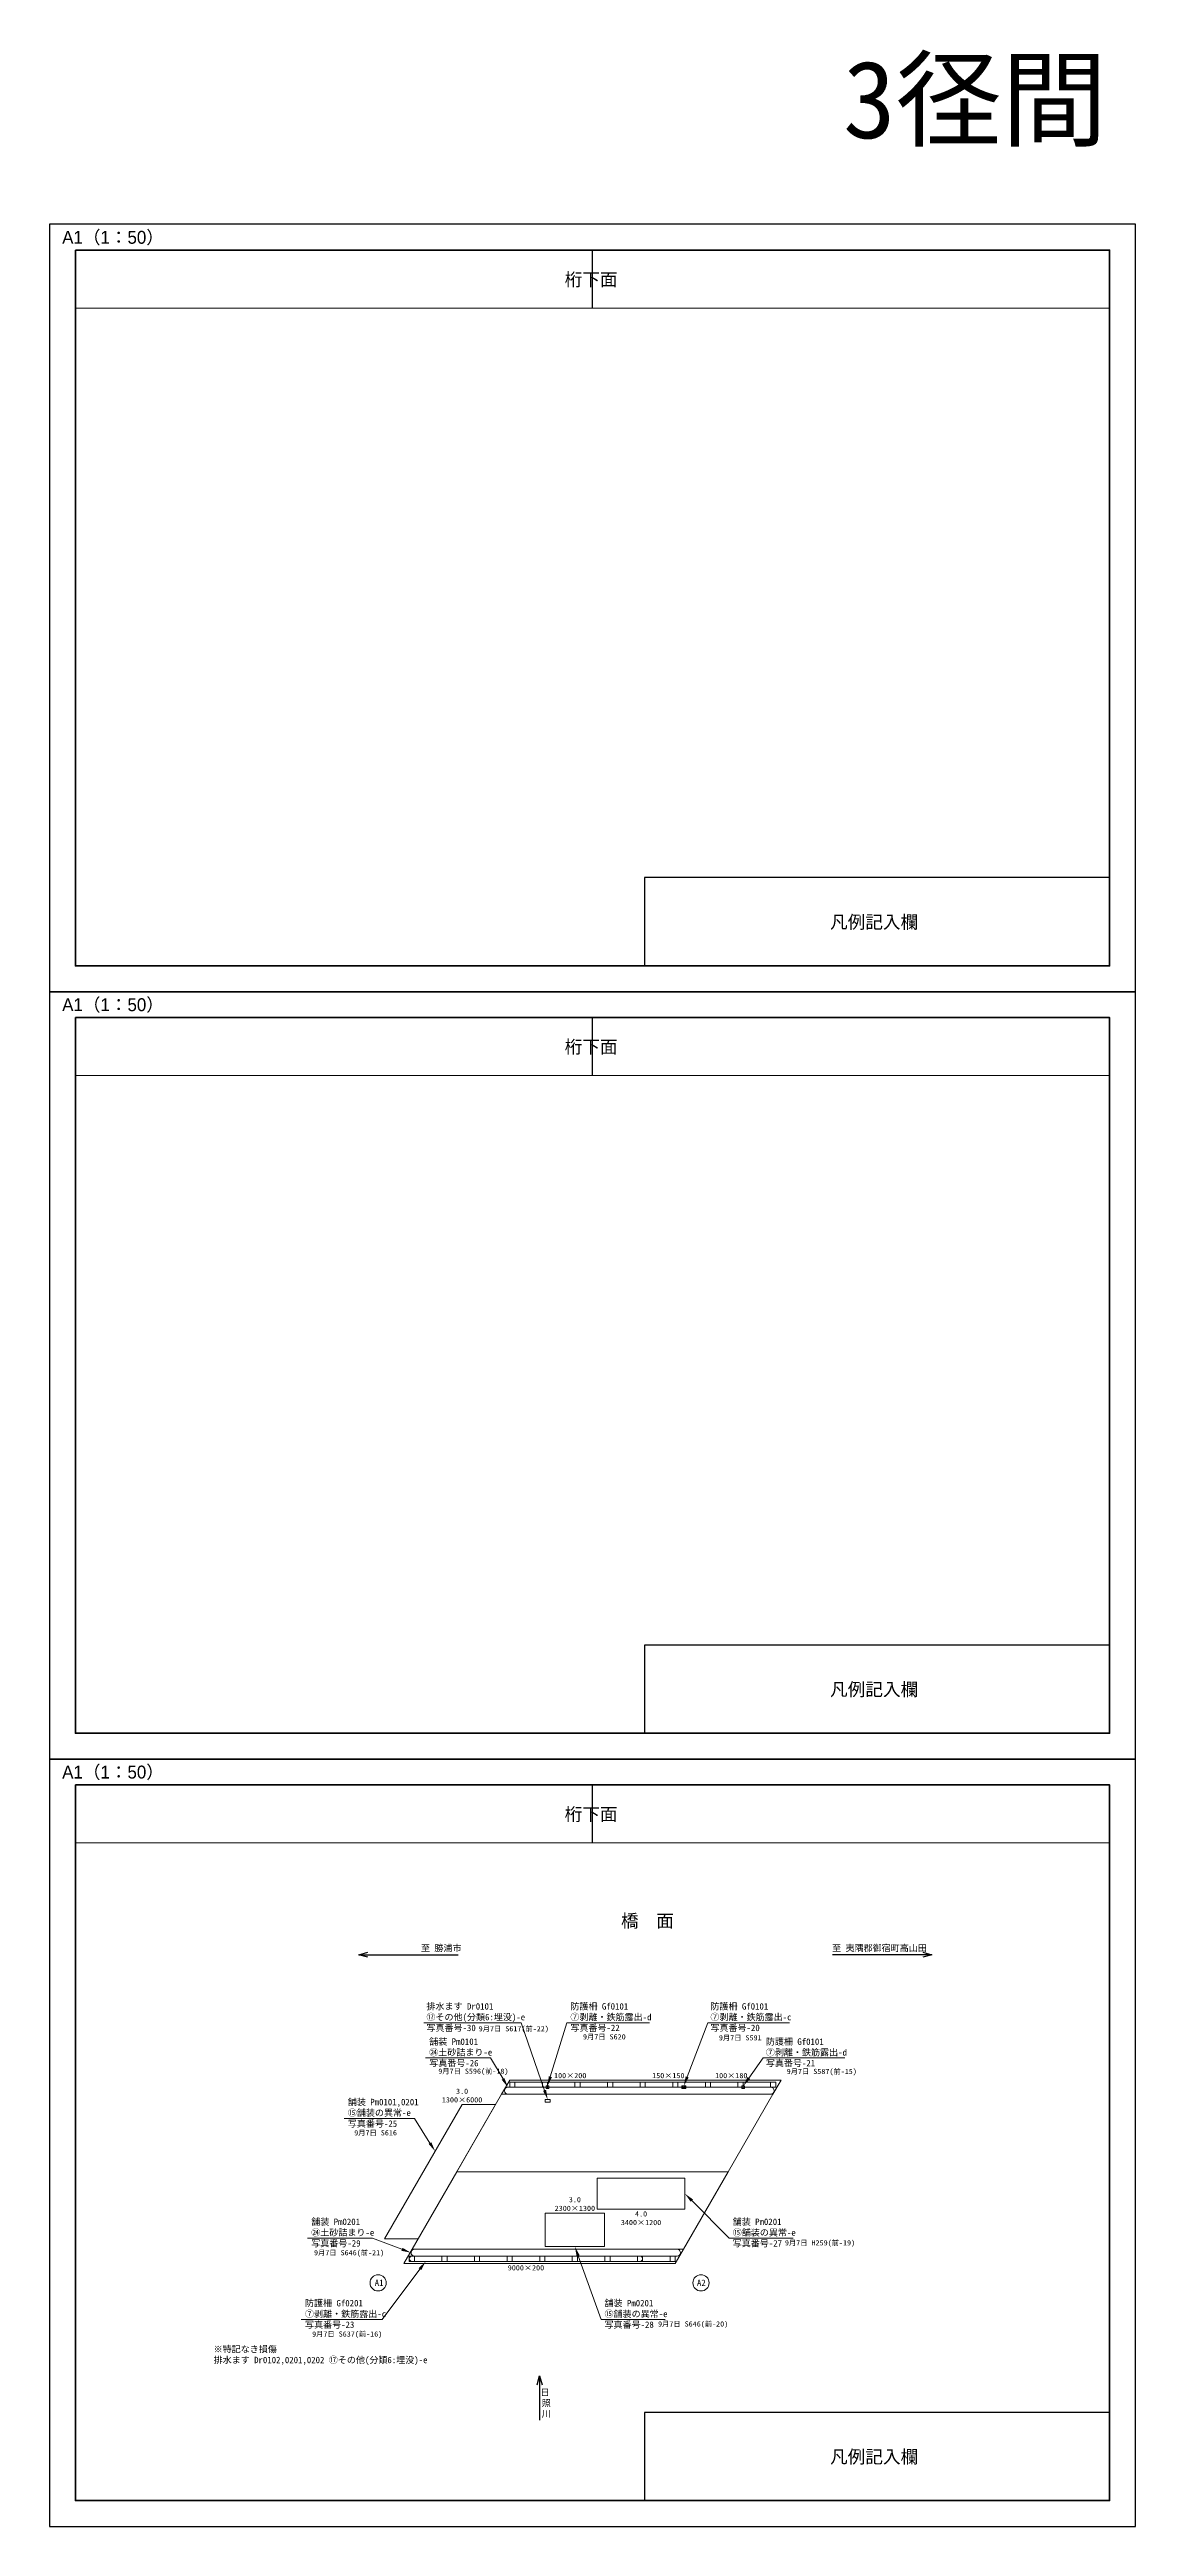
# Model space of a CAD drawing. Header units: millimetres. Extents: x 518650 to 665329, y 150326 to 246191.
# Drawn here: x 623279 to 665329, y 150326 to 246191 of the extents above; entities that cross this region are included whole.
import ezdxf
from ezdxf import colors
from ezdxf.entities.mleader import LeaderData, LeaderLine
from ezdxf.math import Vec2, Vec3

# ---------------------------------------------------------------- set-up
doc = ezdxf.new("R2010")
doc.units = ezdxf.units.MM
doc.linetypes.add('DASHED', pattern=[19.05, 12.7, -6.35])
doc.layers.get('Defpoints').update_dxf_attribs({"color": 4})
for name, color, linetype, lineweight in [('D-DCR-HCH1', 7, 'Continuous', 13), ('D-STR', 1, 'Continuous', 13), ('D-STR-HTXT', 7, 'Continuous', 13), ('D-STR-TXT', 7, 'Continuous', 13), ('D-TTL', 2, 'Continuous', 140), ('枠', 7, 'Continuous', 13)]:
    doc.layers.add(name, color=color, linetype=linetype, lineweight=lineweight)
doc.styles.add('MSゴシック', font='MS Gothic.ttf')
doc.styles.add('MtXpl__', font='MS PGothic.ttf')
doc.styles.get("Standard").update_dxf_attribs({"font": 'arial.ttf'})

# ---------------------------------------------------------------- blocks, each defined once
blk = doc.blocks.new('_Open30')
at = {"color": 0, "linetype": 'ByBlock', "lineweight": -2}
for p, q in [((-1, 0.27), (0, 0)), ((0, 0), (-1, -0.27)), ((0, 0), (-1, 0))]:
    blk.add_line(p, q, dxfattribs=at)

msp = doc.modelspace()

# ---------------------------------------------------------------- linework, layer by layer
at = {"layer": 'D-DCR-HCH1', "color": 1}
msp.add_line((642562, 167275), (642562, 167375), dxfattribs=at)
at = {"layer": 'D-DCR-HCH1'}
msp.add_line((650137, 167275), (650137, 167375), dxfattribs=at)
for points in [[(651199, 167325, -1), (651199, 167055), (641031, 167055, -1), (641031, 167325), (651199, 167325)], [(647579, 161055, -1), (647579, 160785), (637411, 160785, -1), (637411, 161055), (647579, 161055)]]:
    msp.add_lwpolyline(points, format="xyb", dxfattribs=at)
for points in [[(642469, 166750), (642669, 166750), (642669, 166850), (642469, 166850)], [(647762, 167375), (647912, 167375), (647912, 167275), (647762, 167275)], [(650087, 167275), (650187, 167275), (650187, 167375), (650087, 167375)]]:
    msp.add_lwpolyline(points, close=True, dxfattribs=at)
at = {"layer": 'D-DCR-HCH1', "color": 1}
for points in [[(642512, 167275), (642612, 167275), (642612, 167375), (642512, 167375)], [(636254, 161457), (637554, 161457), (640554, 166653), (639254, 166653)], [(644484, 163805), (647884, 163805), (647884, 162605), (644484, 162605)], [(642471, 162455), (644771, 162455), (644771, 161155), (642471, 161155)]]:
    msp.add_lwpolyline(points, close=True, dxfattribs=at)
at = {"layer": 'D-DCR-HCH1', "linetype": 'DASHED', "ltscale": 3}
msp.add_lwpolyline([(647781, 167363), (647893, 167363), (647893, 167288), (647781, 167288)], close=True, dxfattribs=at)
at = {"layer": 'D-DCR-HCH1'}
msp.add_lwpolyline([(637308, 160585), (646146, 160585, 1), (646146, 160785), (637308, 160785, 1)], format="xyb", close=True, dxfattribs=at)
at = {"layer": 'D-STR', "color": 0}
for p, q in [((639054, 164055), (640786, 167055)), ((640786, 167055), (641103, 167605)), ((640786, 167055), (651286, 167055)), ((641103, 167605), (651603, 167605)), ((651199, 167525), (641299, 167525)), ((641299, 167325), (651199, 167325)), ((651286, 167055), (649554, 164055)), ((651603, 167605), (651286, 167055)), ((637322, 161055), (639054, 164055)), ((639054, 164055), (649554, 164055)), ((649554, 164055), (647822, 161055)), ((637004, 160505), (637322, 161055)), ((637322, 161055), (647822, 161055)), ((647822, 161055), (647504, 160505)), ((637004, 160505), (647504, 160505)), ((637408, 160785), (647308, 160785)), ((647308, 160585), (637408, 160585))]:
    msp.add_line(p, q, dxfattribs=at)
for points in [[(641099, 167325), (641299, 167325), (641299, 167525), (641099, 167525)], [(642362, 167325), (642562, 167325), (642562, 167525), (642362, 167525)], [(643624, 167325), (643824, 167325), (643824, 167525), (643624, 167525)], [(644887, 167325), (645087, 167325), (645087, 167525), (644887, 167525)], [(646149, 167325), (646349, 167325), (646349, 167525), (646149, 167525)], [(647412, 167325), (647612, 167325), (647612, 167525), (647412, 167525)], [(648674, 167325), (648874, 167325), (648874, 167525), (648674, 167525)], [(649937, 167325), (650137, 167325), (650137, 167525), (649937, 167525)], [(651199, 167325), (651399, 167325), (651399, 167525), (651199, 167525)], [(637208, 160785), (637408, 160785), (637408, 160585), (637208, 160585)], [(638471, 160785), (638671, 160785), (638671, 160585), (638471, 160585)], [(639733, 160785), (639933, 160785), (639933, 160585), (639733, 160585)], [(640996, 160785), (641196, 160785), (641196, 160585), (640996, 160585)], [(642258, 160785), (642458, 160785), (642458, 160585), (642258, 160585)], [(643521, 160785), (643721, 160785), (643721, 160585), (643521, 160585)], [(644783, 160785), (644983, 160785), (644983, 160585), (644783, 160585)], [(646046, 160785), (646246, 160785), (646246, 160585), (646046, 160585)], [(647308, 160785), (647508, 160785), (647508, 160585), (647308, 160585)]]:
    msp.add_lwpolyline(points, close=True, dxfattribs=at)
at = {"layer": 'D-STR-TXT'}
for centre in [(636004, 159755), (648504, 159755)]:
    msp.add_circle(centre, 315, dxfattribs=at)
at = {"layer": 'D-TTL', "linetype": 'Continuous'}
for points in [[(624279, 238426), (664329, 238426), (664329, 210726), (624279, 210726)], [(624279, 208726), (664329, 208726), (664329, 181026), (624279, 181026)], [(624279, 179026), (664329, 179026), (664329, 151326), (624279, 151326)]]:
    msp.add_lwpolyline(points, close=True, dxfattribs=at)
at = {"layer": 'Defpoints'}
for p, q in [((644304, 236184), (644304, 238426)), ((644304, 206484), (644304, 208726)), ((644304, 176784), (644304, 179026))]:
    msp.add_line(p, q, dxfattribs=at)
at = {"layer": 'Defpoints', "linetype": 'Continuous'}
for points in [[(623279, 209726), (665329, 209726), (665329, 239426), (623279, 239426)], [(623279, 180026), (665329, 180026), (665329, 209726), (623279, 209726)], [(623279, 150326), (665329, 150326), (665329, 180026), (623279, 180026)]]:
    msp.add_lwpolyline(points, close=True, dxfattribs=at)
at = {"layer": 'Defpoints'}
for points in [[(646322, 210726), (664329, 210726), (664329, 214141), (646322, 214141)], [(646322, 181026), (664329, 181026), (664329, 184441), (646322, 184441)], [(646322, 151326), (664329, 151326), (664329, 154741), (646322, 154741)]]:
    msp.add_lwpolyline(points, close=True, dxfattribs=at)
at = {"layer": '枠'}
for points in [[(624279, 236184), (624279, 210726), (664329, 210726), (664329, 236184)], [(624279, 206484), (624279, 181026), (664329, 181026), (664329, 206484)], [(624279, 176784), (624279, 151326), (664329, 151326), (664329, 176784)]]:
    msp.add_lwpolyline(points, close=True, dxfattribs=at)

# ---------------------------------------------------------------- texts
at = {"layer": 'D-STR-HTXT', "style": 'MSゴシック'}
for s, p in [('至 勝浦市', (637662, 172584)), ('至 夷隅郡御宿町高山田', (653580, 172586)), ('日', (642291, 155393)), ('川', (642334, 154560)), ('照', (642336, 154976))]:
    msp.add_text(s, height=250, dxfattribs=at).set_placement(p)
at = {"layer": 'D-STR-HTXT', "char_height": 250, "attachment_point": 7, "style": 'MSゴシック'}
for s, width, insert in [('排水ます Dr0101\\P\\pt2750;⑰その他(分類6:埋没)-e\\P\\ptz;写真番号-30', 4536.57, (637873, 169469)), ('防護柵 Gf0101\\P\\pt2750;⑦剥離・鉄筋露出-c\\P\\ptz;写真番号-20', 4536.57, (648869, 169469)), ('舗装 Pm0101\\P\\pt2750;㉔土砂詰まり-e\\P\\ptz;写真番号-26', 4536.57, (637981, 168104)), ('防護柵 Gf0101\\P\\pt2750;⑦剥離・鉄筋露出-d\\P\\ptz;写真番号-21', 4536.57, (651015, 168104)), ('舗装 Pm0201\\P\\pt2750;㉔土砂詰まり-e\\P\\ptz;写真番号-29', 4536.57, (633413, 161131)), ('防護柵 Gf0201\\P⑦剥離・鉄筋露出-c\\P写真番号-23', 4536.57, (633171, 157982)), ('※特記なき損傷\\P排水ます Dr0102,0201,0202 ⑰その他(分類6:埋没)-e', 12443, (629632, 156578))]:
    msp.add_mtext_dynamic_manual_height_columns(s, width=width, gutter_width=25, heights=[0], dxfattribs=dict(at, insert=insert))
at = {"layer": 'D-STR-HTXT', "color": 1, "char_height": 250, "attachment_point": 7, "style": 'MSゴシック'}
for s, insert in [('防護柵 Gf0101\\P\\pt2750;⑦剥離・鉄筋露出-d\\P\\ptz;写真番号-22', (643447, 169469)), ('舗装 Pm0101,0201\\P\\pt2750;⑮舗装の異常-e\\P\\ptz;写真番号-25', (634829, 165765)), ('舗装 Pm0201\\P⑮舗装の異常-e\\P写真番号-27', (649732, 161131)), ('舗装 Pm0201\\P⑮舗装の異常-e\\P写真番号-28', (644768, 157982))]:
    msp.add_mtext_dynamic_manual_height_columns(s, width=4536.57, gutter_width=25, heights=[0], dxfattribs=dict(at, insert=insert))
at = {"layer": 'D-STR-TXT'}
for s, height, style, p in [('桁下面', 500, 'MtXpl__', (643227, 237042)), ('桁下面', 500, 'MtXpl__', (643227, 207342)), ('桁下面', 500, 'MtXpl__', (643227, 177642)), ('橋\u3000面', 500, 'MtXpl__', (645406, 173517)), ('A1', 250, 'MSゴシック', (635871, 159630)), ('A2', 250, 'MSゴシック', (648348, 159630))]:
    msp.add_text(s, height=height, dxfattribs=dict(at, style=style)).set_placement(p)
at = {"layer": 'D-STR-TXT', "style": 'MSゴシック'}
for s, width, insert, char_height, attachment_point in [('3径間', 15707.95, (654004, 242426), 3000, 7), ('150×150', 4536.57, (647240, 167775), 200, 5), ('100×180', 4536.57, (649676, 167775), 200, 5), ('9000×200', 4536.57, (641727, 160335), 200, 5)]:
    msp.add_mtext_dynamic_manual_height_columns(s, width=width, gutter_width=25, heights=[0], dxfattribs=dict(at, insert=insert, char_height=char_height, attachment_point=attachment_point))
at = {"layer": 'D-STR-TXT', "color": 1, "char_height": 200, "attachment_point": 5, "style": 'MSゴシック'}
for s, insert in [('100×200', (643440, 167775)), ('3.0\\P1300×6000', (639254, 167003)), ('3.0\\P2300×1300', (643621, 162805)), ('4.0\\P3400×1200', (646184, 162255))]:
    msp.add_mtext_dynamic_manual_height_columns(s, width=4536.57, gutter_width=25, heights=[0], dxfattribs=dict(at, insert=insert))
at = {"layer": 'Defpoints', "style": 'MtXpl__'}
for s, p in [('A1（1：50）', (623770, 238673)), ('凡例記入欄', (653504, 212174)), ('A1（1：50）', (623770, 208973)), ('凡例記入欄', (653504, 182474)), ('A1（1：50）', (623770, 179273)), ('凡例記入欄', (653504, 152774))]:
    msp.add_text(s, height=500, dxfattribs=at).set_placement(p)
at = {"layer": 'Defpoints', "char_height": 200, "attachment_point": 7, "style": 'MSゴシック'}
for s, insert in [('\\A1;9月7日 {\\A0;S617(前-22)}', (639896, 169437)), ('\\A1;9月7日 {\\A0;S620}', (643935, 169154)), ('\\A1;9月7日 {\\A0;S591}', (649199, 169117)), ('\\A1;9月7日 {\\A0;S596(前-18)}', (638332, 167793)), ('\\A1;9月7日 {\\A0;S587(前-15)}', (651822, 167784)), ('\\A1;9月7日 {\\A0;S616}', (635077, 165439)), ('\\A1;9月7日 {\\A0;H259(前-19)}', (651755, 161151)), ('\\A1;9月7日 {\\A0;S646(前-21)}', (633520, 160768)), ('\\A1;9月7日 {\\A0;S646(前-20)}', (646842, 158011)), ('\\A1;9月7日 {\\A0;S637(前-16)}', (633446, 157621))]:
    msp.add_mtext_dynamic_manual_height_columns(s, width=4536.57, gutter_width=25, heights=[0], dxfattribs=dict(at, insert=insert))

# ---------------------------------------------------------------- leaders
at = {"layer": 'D-STR-HTXT'}
ml = msp.add_multileader_mtext('Standard', dxfattribs=at)
ml.set_content('')
ml.set_leader_properties()
ml.set_arrow_properties(name='OPEN30')
ml.build(insert=Vec2(0, 0))
ml.multileader.update_dxf_attribs({"text_left_attachment_type": 6, "text_right_attachment_type": 6, "dogleg_length": 2000, "arrow_head_size": 350})
ctx = ml.context
ctx.base_point, ctx.char_height, ctx.arrow_head_size, ctx.landing_gap_size, ctx.plane_origin, ctx.plane_x_axis, ctx.plane_y_axis = Vec3(639103, 172455), 84, 350, 2.8, Vec3(630072, 176416), Vec3(-1, 0), Vec3(0, -1)
ctx.left_attachment, ctx.right_attachment = 6, 6
notes = []
notes.append((ctx, [(0, (1, 1, 0), (636230, 172455), (1, 0), 2874, [(0, [(635260, 172455)], 0, [])])]))
ctx.mtext, ml.multileader.dxf.content_type = None, 0
ml = msp.add_multileader_mtext('Standard', dxfattribs=at)
ml.set_content('')
ml.set_leader_properties()
ml.set_arrow_properties(name='OPEN30')
ml.build(insert=Vec2(0, 0))
ml.multileader.update_dxf_attribs({"text_left_attachment_type": 6, "text_right_attachment_type": 6, "dogleg_length": 2000, "arrow_head_size": 350})
ctx = ml.context
ctx.base_point, ctx.char_height, ctx.arrow_head_size, ctx.landing_gap_size, ctx.plane_origin, ctx.plane_x_axis, ctx.plane_y_axis = Vec3(653603, 172455), 84, 350, 2.8, Vec3(662634, 176416), Vec3(-1, 0), Vec3(0, -1)
ctx.left_attachment, ctx.right_attachment = 6, 6
notes.append((ctx, [(0, (1, 1, 0), (656477, 172455), (-1, 0), 2874, [(0, [(657447, 172455)], 0, [])])]))
ctx.mtext, ml.multileader.dxf.content_type = None, 0
ml = msp.add_multileader_mtext('Standard', dxfattribs=at)
ml.set_content('')
ml.set_leader_properties(color=256, linetype='ByLayer', lineweight=13)
ml.build(insert=Vec2(0, 0))
ml.multileader.update_dxf_attribs({"text_left_attachment_type": 8, "text_right_attachment_type": 5, "dogleg_length": 5000, "arrow_head_size": 375})
ctx = ml.context
ctx.base_point, ctx.char_height, ctx.arrow_head_size, ctx.landing_gap_size, ctx.plane_origin = Vec3(637770, 169822), 100, 375, 1, Vec3(646100, 168955)
ctx.left_attachment, ctx.right_attachment = 8, 5
notes.append((ctx, [(0, (1, 1, 0), (641548, 169822), (-1, 0), 3778, [(0, [(642569, 166850)], 0, [])])]))
ctx.mtext, ml.multileader.dxf.content_type = None, 0
at = {"layer": 'D-STR-HTXT', "color": 1}
ml = msp.add_multileader_mtext('Standard', dxfattribs=at)
ml.set_content('')
ml.set_leader_properties(color=256, linetype='ByLayer', lineweight=13)
ml.build(insert=Vec2(0, 0))
ml.multileader.update_dxf_attribs({"text_left_attachment_type": 8, "text_right_attachment_type": 5, "dogleg_length": 3205, "arrow_head_size": 375})
ctx = ml.context
ctx.base_point, ctx.char_height, ctx.arrow_head_size, ctx.plane_origin = Vec3(646509, 169822), 200, 375, Vec3(634974, 168955)
ctx.left_attachment, ctx.right_attachment = 8, 5
notes.append((ctx, [(0, (1, 1, 0), (643304, 169822), (1, 0), 3205, [(0, [(642562, 167375)], 0, [])])]))
ctx.mtext, ml.multileader.dxf.content_type = None, 0
at = {"layer": 'D-STR-HTXT'}
ml = msp.add_multileader_mtext('Standard', dxfattribs=at)
ml.set_content('')
ml.set_leader_properties(color=256, linetype='ByLayer', lineweight=13)
ml.build(insert=Vec2(0, 0))
ml.multileader.update_dxf_attribs({"text_left_attachment_type": 8, "text_right_attachment_type": 5, "dogleg_length": 5000, "arrow_head_size": 375})
ctx = ml.context
ctx.base_point, ctx.char_height, ctx.arrow_head_size, ctx.landing_gap_size, ctx.plane_origin = Vec3(651931, 169822), 100, 375, 1, Vec3(640436, 168955)
ctx.left_attachment, ctx.right_attachment = 8, 5
notes.append((ctx, [(0, (1, 1, 0), (648767, 169822), (1, 0), 3164, [(0, [(647837, 167375)], 0, [])])]))
ctx.mtext, ml.multileader.dxf.content_type = None, 0
ml = msp.add_multileader_mtext('Standard', dxfattribs=at)
ml.set_content('')
ml.set_leader_properties(color=256, linetype='ByLayer', lineweight=13)
ml.build(insert=Vec2(0, 0))
ml.multileader.update_dxf_attribs({"text_left_attachment_type": 8, "text_right_attachment_type": 5, "dogleg_length": 5000, "arrow_head_size": 375})
ctx = ml.context
ctx.base_point, ctx.char_height, ctx.arrow_head_size, ctx.landing_gap_size, ctx.plane_origin = Vec3(637838, 168457), 100, 375, 1, Vec3(644909, 167590)
ctx.left_attachment, ctx.right_attachment = 8, 5
notes.append((ctx, [(0, (1, 1, 0), (640357, 168457), (-1, 0), 2519, [(0, [(641031, 167325)], 0, [])])]))
ctx.mtext, ml.multileader.dxf.content_type = None, 0
ml = msp.add_multileader_mtext('Standard', dxfattribs=at)
ml.set_content('')
ml.set_leader_properties(color=256, linetype='ByLayer', lineweight=13)
ml.build(insert=Vec2(0, 0))
ml.multileader.update_dxf_attribs({"text_left_attachment_type": 8, "text_right_attachment_type": 5, "dogleg_length": 5000, "arrow_head_size": 375})
ctx = ml.context
ctx.base_point, ctx.char_height, ctx.arrow_head_size, ctx.landing_gap_size, ctx.plane_origin = Vec3(654076, 168457), 100, 375, 1, Vec3(642582, 167590)
ctx.left_attachment, ctx.right_attachment = 8, 5
notes.append((ctx, [(0, (1, 1, 0), (650912, 168457), (1, 0), 3164, [(0, [(650137, 167375)], 0, [])])]))
ctx.mtext, ml.multileader.dxf.content_type = None, 0
at = {"layer": 'D-STR-HTXT', "color": 1}
ml = msp.add_multileader_mtext('Standard', dxfattribs=at)
ml.set_content('')
ml.set_leader_properties(color=256, linetype='ByLayer', lineweight=13)
ml.build(insert=Vec2(0, 0))
ml.multileader.update_dxf_attribs({"text_left_attachment_type": 8, "text_right_attachment_type": 5, "dogleg_length": 5000, "arrow_head_size": 375})
ctx = ml.context
ctx.base_point, ctx.char_height, ctx.arrow_head_size, ctx.landing_gap_size, ctx.plane_origin = Vec3(634682, 166118), 100, 375, 1, Vec3(641968, 165251)
ctx.left_attachment, ctx.right_attachment = 8, 5
notes.append((ctx, [(0, (1, 1, 0), (637415, 166118), (-1, 0), 2733, [(0, [(638210, 164845)], 0, [])])]))
ctx.mtext, ml.multileader.dxf.content_type = None, 0
ml = msp.add_multileader_mtext('Standard', dxfattribs=at)
ml.set_content('')
ml.set_leader_properties(color=256, linetype='ByLayer', lineweight=13)
ml.build(insert=Vec2(0, 0))
ml.multileader.update_dxf_attribs({"text_left_attachment_type": 8, "text_right_attachment_type": 5, "dogleg_length": 5000, "arrow_head_size": 375})
ctx = ml.context
ctx.base_point, ctx.char_height, ctx.arrow_head_size, ctx.landing_gap_size, ctx.plane_origin = Vec3(652078, 161485), 100, 375, 1, Vec3(641269, 160617)
ctx.left_attachment, ctx.right_attachment = 8, 5
notes.append((ctx, [(0, (1, 1, 0), (649600, 161485), (1, 0), 2479, [(0, [(647884, 163205)], 0, [])])]))
ctx.mtext, ml.multileader.dxf.content_type = None, 0
at = {"layer": 'D-STR-HTXT'}
ml = msp.add_multileader_mtext('Standard', dxfattribs=at)
ml.set_content('')
ml.set_leader_properties(color=256, linetype='ByLayer', lineweight=13)
ml.build(insert=Vec2(0, 0))
ml.multileader.update_dxf_attribs({"text_left_attachment_type": 8, "text_right_attachment_type": 5, "dogleg_length": 5000, "arrow_head_size": 375})
ctx = ml.context
ctx.base_point, ctx.char_height, ctx.arrow_head_size, ctx.landing_gap_size, ctx.plane_origin = Vec3(633270, 161485), 100, 375, 1, Vec3(640341, 160617)
ctx.left_attachment, ctx.right_attachment = 8, 5
notes.append((ctx, [(0, (1, 1, 0), (635789, 161485), (-1, 0), 2519, [(0, [(637276, 160920)], 0, [])])]))
ctx.mtext, ml.multileader.dxf.content_type = None, 0
at = {"layer": 'D-STR-HTXT', "color": 1}
ml = msp.add_multileader_mtext('Standard', dxfattribs=at)
ml.set_content('')
ml.set_leader_properties(color=256, linetype='ByLayer', lineweight=13)
ml.build(insert=Vec2(0, 0))
ml.multileader.update_dxf_attribs({"text_left_attachment_type": 8, "text_right_attachment_type": 5, "dogleg_length": 5000, "arrow_head_size": 375})
ctx = ml.context
ctx.base_point, ctx.char_height, ctx.arrow_head_size, ctx.landing_gap_size, ctx.plane_origin = Vec3(647114, 158335), 100, 375, 1, Vec3(636305, 157468)
ctx.left_attachment, ctx.right_attachment = 8, 5
notes.append((ctx, [(0, (1, 1, 0), (644635, 158335), (1, 0), 2479, [(0, [(643621, 161155)], 0, [])])]))
ctx.mtext, ml.multileader.dxf.content_type = None, 0
at = {"layer": 'D-STR-HTXT'}
ml = msp.add_multileader_mtext('Standard', dxfattribs=at)
ml.set_content('')
ml.set_leader_properties(color=256, linetype='ByLayer', lineweight=13)
ml.build(insert=Vec2(0, 0))
ml.multileader.update_dxf_attribs({"text_left_attachment_type": 8, "text_right_attachment_type": 5, "dogleg_length": 5000, "arrow_head_size": 375})
ctx = ml.context
ctx.base_point, ctx.char_height, ctx.arrow_head_size, ctx.landing_gap_size, ctx.plane_origin = Vec3(633024, 158335), 100, 375, 1, Vec3(641791, 157468)
ctx.left_attachment, ctx.right_attachment = 8, 5
notes.append((ctx, [(0, (1, 1, 0), (636161, 158335), (-1, 0), 3137, [(0, [(637847, 160585)], 0, [])])]))
ctx.mtext, ml.multileader.dxf.content_type = None, 0
ml = msp.add_multileader_mtext('Standard', dxfattribs=at)
ml.set_content('')
ml.set_leader_properties()
ml.set_arrow_properties(name='OPEN30')
ml.build(insert=Vec2(0, 0))
ml.multileader.update_dxf_attribs({"text_left_attachment_type": 6, "text_right_attachment_type": 6, "dogleg_length": 2000, "arrow_head_size": 350})
ctx = ml.context
ctx.base_point, ctx.char_height, ctx.arrow_head_size, ctx.landing_gap_size, ctx.plane_origin, ctx.plane_x_axis, ctx.plane_y_axis = Vec3(642254, 154441), 84, 350, 2.8, Vec3(646215, 161343), Vec3(0, 1), Vec3(-1, 0)
ctx.left_attachment, ctx.right_attachment = 6, 6
notes.append((ctx, [(0, (1, 1, 0), (642254, 155185), (0, -1), 745, [(0, [(642254, 156155)], 0, [])])]))
ctx.mtext, ml.multileader.dxf.content_type = None, 0
for ctx, leaders in notes:
    for number, flags, end, landing, length, lines in leaders:
        leader = LeaderData()
        leader.index, (leader.has_last_leader_line, leader.has_dogleg_vector, leader.attachment_direction) = number, flags
        leader.last_leader_point, leader.dogleg_vector, leader.dogleg_length = Vec3(end), Vec3(landing), length
        for number, points, colour, breaks in lines:
            line = LeaderLine()
            line.index, line.vertices, line.color, line.breaks = number, Vec3.list(points), colors.encode_raw_color(colour), breaks
            leader.lines.append(line)
        ctx.leaders.append(leader)

doc.saveas('drawing.dxf')
